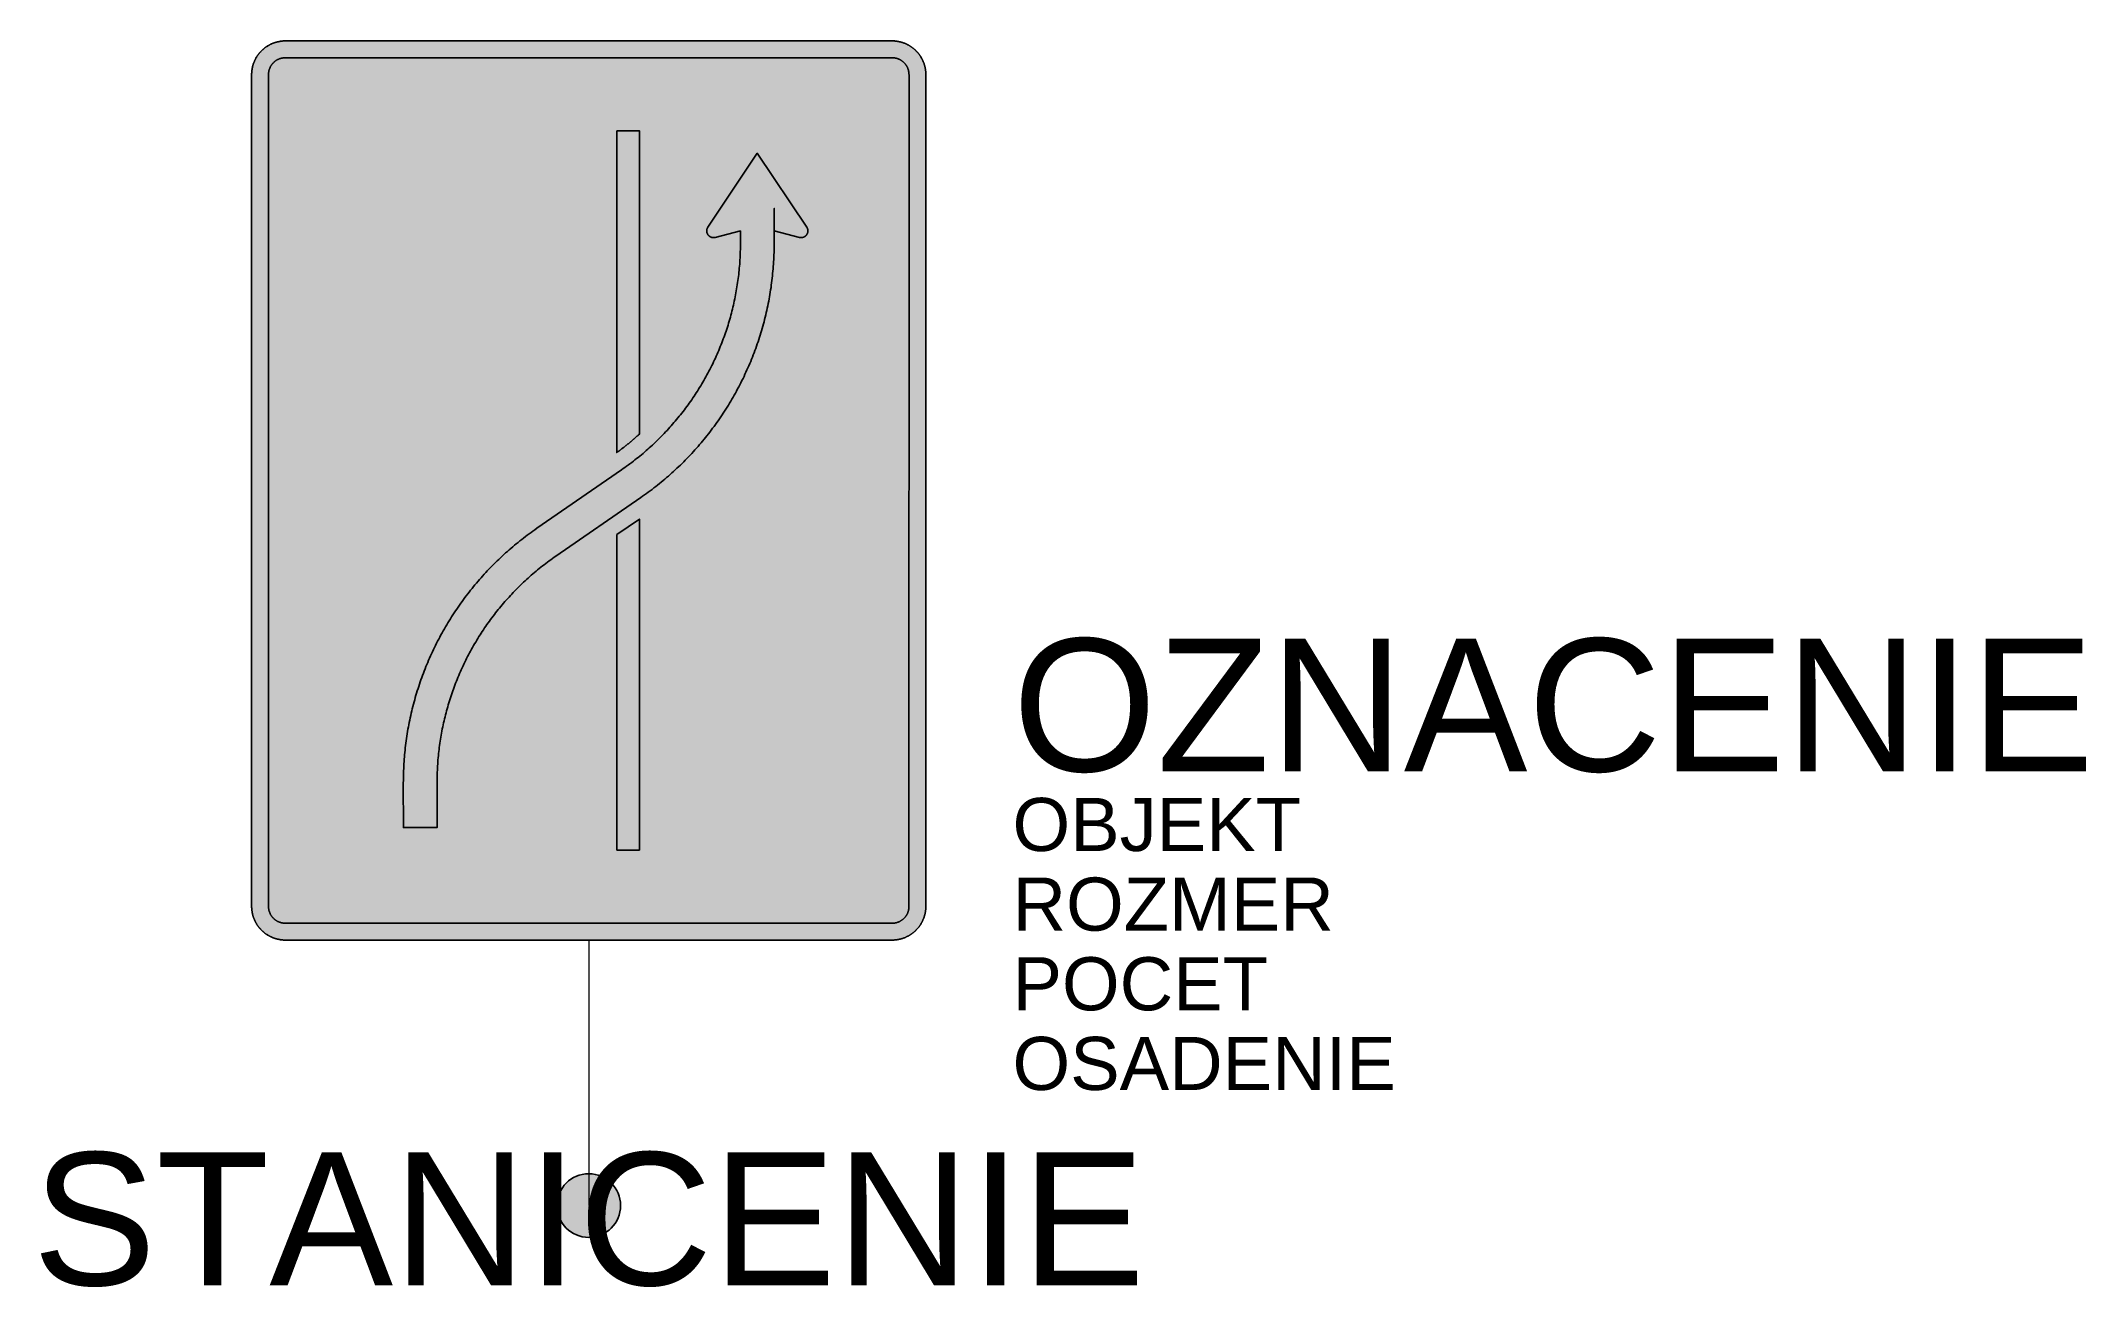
# Model space of a CAD drawing. Header units: metres. Extents: x -10.3 to 28.2, y -1.5 to 21.9.
import ezdxf
from ezdxf.enums import TextEntityAlignment as Align

# ---------------------------------------------------------------- set-up
doc = ezdxf.new("R2010")
doc.units = ezdxf.units.M
doc.layers.get('Defpoints').update_dxf_attribs({"color": 140, "lineweight": 5})
doc.styles.get("Standard").update_dxf_attribs({"font": 'arial.ttf'})

msp = doc.modelspace()

# ---------------------------------------------------------------- hatches: boundary and pattern name
at = {"true_color": 0xf1efea}
for points in [[(5.715, 5), (5.723, 5), (5.731, 5), (5.739, 5), (5.747, 5.001), (5.754, 5.001), (5.762, 5.002), (5.77, 5.002), (5.778, 5.003), (5.786, 5.004), (5.793, 5.005), (5.801, 5.006), (5.809, 5.007), (5.816, 5.008), (5.824, 5.009), (5.832, 5.011), (5.839, 5.012), (5.847, 5.014), (5.855, 5.016), (5.862, 5.017), (5.87, 5.019), (5.877, 5.021), (5.885, 5.023), (5.892, 5.025), (5.9, 5.027), (5.907, 5.03), (5.914, 5.032), (5.922, 5.035), (5.929, 5.037), (5.936, 5.04), (5.944, 5.043), (5.951, 5.045), (5.958, 5.048), (5.965, 5.051), (5.972, 5.054), (5.979, 5.058), (5.986, 5.061), (5.993, 5.064), (6, 5.068), (6.007, 5.071), (6.014, 5.075), (6.021, 5.078), (6.028, 5.082), (6.034, 5.086), (6.041, 5.09), (6.048, 5.094), (6.054, 5.098), (6.061, 5.102), (6.067, 5.107), (6.074, 5.111), (6.08, 5.115), (6.087, 5.12), (6.093, 5.125), (6.099, 5.129), (6.105, 5.134), (6.111, 5.139), (6.117, 5.144), (6.123, 5.149), (6.129, 5.154), (6.135, 5.159), (6.141, 5.164), (6.147, 5.17), (6.153, 5.175), (6.158, 5.18), (6.164, 5.186), (6.17, 5.192), (6.175, 5.197), (6.18, 5.203), (6.186, 5.209), (6.191, 5.215), (6.196, 5.221), (6.201, 5.226), (6.206, 5.232), (6.211, 5.239), (6.216, 5.245), (6.221, 5.251), (6.225, 5.257), (6.23, 5.263), (6.235, 5.27), (6.239, 5.276), (6.243, 5.283), (6.248, 5.289), (6.252, 5.296), (6.256, 5.302), (6.26, 5.309), (6.264, 5.316), (6.268, 5.322), (6.272, 5.329), (6.275, 5.336), (6.279, 5.343), (6.282, 5.35), (6.286, 5.357), (6.289, 5.364), (6.292, 5.371), (6.296, 5.378), (6.299, 5.385), (6.302, 5.392), (6.305, 5.399), (6.307, 5.406), (6.31, 5.414), (6.313, 5.421), (6.315, 5.428), (6.318, 5.435), (6.32, 5.443), (6.323, 5.45), (6.325, 5.458), (6.327, 5.465), (6.329, 5.473), (6.331, 5.48), (6.333, 5.488), (6.334, 5.495), (6.336, 5.503), (6.338, 5.51), (6.339, 5.518), (6.341, 5.526), (6.342, 5.533), (6.343, 5.541), (6.344, 5.549), (6.345, 5.557), (6.346, 5.564), (6.347, 5.572), (6.348, 5.58), (6.348, 5.588), (6.349, 5.596), (6.349, 5.603), (6.35, 5.611), (6.35, 5.619), (6.35, 5.627), (6.35, 5.635), (6.35, 21.298), (6.35, 21.306), (6.35, 21.314), (6.35, 21.322), (6.349, 21.33), (6.349, 21.338), (6.348, 21.345), (6.348, 21.353), (6.347, 21.361), (6.346, 21.369), (6.345, 21.377), (6.344, 21.384), (6.343, 21.392), (6.342, 21.4), (6.341, 21.407), (6.339, 21.415), (6.338, 21.423), (6.336, 21.43), (6.334, 21.438), (6.333, 21.446), (6.331, 21.453), (6.329, 21.461), (6.327, 21.468), (6.325, 21.476), (6.323, 21.483), (6.32, 21.49), (6.318, 21.498), (6.315, 21.505), (6.313, 21.512), (6.31, 21.52), (6.307, 21.527), (6.305, 21.534), (6.302, 21.541), (6.299, 21.548), (6.296, 21.556), (6.292, 21.563), (6.289, 21.57), (6.286, 21.577), (6.282, 21.584), (6.279, 21.59), (6.275, 21.597), (6.272, 21.604), (6.268, 21.611), (6.264, 21.618), (6.26, 21.624), (6.256, 21.631), (6.252, 21.638), (6.248, 21.644), (6.243, 21.651), (6.239, 21.657), (6.235, 21.663), (6.23, 21.67), (6.225, 21.676), (6.221, 21.682), (6.216, 21.688), (6.211, 21.695), (6.206, 21.701), (6.201, 21.707), (6.196, 21.713), (6.191, 21.719), (6.186, 21.724), (6.18, 21.73), (6.175, 21.736), (6.17, 21.742), (6.164, 21.747), (6.158, 21.753), (6.153, 21.758), (6.147, 21.764), (6.141, 21.769), (6.135, 21.774), (6.129, 21.779), (6.123, 21.784), (6.117, 21.789), (6.111, 21.794), (6.105, 21.799), (6.099, 21.804), (6.093, 21.809), (6.087, 21.813), (6.08, 21.818), (6.074, 21.822), (6.067, 21.827), (6.061, 21.831), (6.054, 21.835), (6.048, 21.839), (6.041, 21.843), (6.034, 21.847), (6.028, 21.851), (6.021, 21.855), (6.014, 21.858), (6.007, 21.862), (6, 21.866), (5.993, 21.869), (5.986, 21.872), (5.979, 21.876), (5.972, 21.879), (5.965, 21.882), (5.958, 21.885), (5.951, 21.888), (5.944, 21.891), (5.936, 21.893), (5.929, 21.896), (5.922, 21.899), (5.914, 21.901), (5.907, 21.904), (5.9, 21.906), (5.892, 21.908), (5.885, 21.91), (5.877, 21.912), (5.87, 21.914), (5.862, 21.916), (5.855, 21.918), (5.847, 21.919), (5.839, 21.921), (5.832, 21.922), (5.824, 21.924), (5.816, 21.925), (5.809, 21.926), (5.801, 21.927), (5.793, 21.928), (5.786, 21.929), (5.778, 21.93), (5.77, 21.931), (5.762, 21.932), (5.754, 21.932), (5.747, 21.933), (5.739, 21.933), (5.731, 21.933), (5.723, 21.933), (5.715, 21.933), (-5.715, 21.933), (-5.723, 21.933), (-5.731, 21.933), (-5.739, 21.933), (-5.747, 21.933), (-5.754, 21.932), (-5.762, 21.932), (-5.77, 21.931), (-5.778, 21.93), (-5.786, 21.929), (-5.793, 21.928), (-5.801, 21.927), (-5.809, 21.926), (-5.816, 21.925), (-5.824, 21.924), (-5.832, 21.922), (-5.839, 21.921), (-5.847, 21.919), (-5.855, 21.918), (-5.862, 21.916), (-5.87, 21.914), (-5.877, 21.912), (-5.885, 21.91), (-5.892, 21.908), (-5.9, 21.906), (-5.907, 21.904), (-5.914, 21.901), (-5.922, 21.899), (-5.929, 21.896), (-5.936, 21.893), (-5.944, 21.891), (-5.951, 21.888), (-5.958, 21.885), (-5.965, 21.882), (-5.972, 21.879), (-5.979, 21.876), (-5.986, 21.872), (-5.993, 21.869), (-6, 21.866), (-6.007, 21.862), (-6.014, 21.858), (-6.021, 21.855), (-6.028, 21.851), (-6.034, 21.847), (-6.041, 21.843), (-6.048, 21.839), (-6.054, 21.835), (-6.061, 21.831), (-6.067, 21.827), (-6.074, 21.822), (-6.08, 21.818), (-6.087, 21.813), (-6.093, 21.809), (-6.099, 21.804), (-6.105, 21.799), (-6.111, 21.794), (-6.117, 21.789), (-6.123, 21.784), (-6.129, 21.779), (-6.135, 21.774), (-6.141, 21.769), (-6.147, 21.764), (-6.153, 21.758), (-6.158, 21.753), (-6.164, 21.747), (-6.17, 21.742), (-6.175, 21.736), (-6.18, 21.73), (-6.186, 21.724), (-6.191, 21.719), (-6.196, 21.713), (-6.201, 21.707), (-6.206, 21.701), (-6.211, 21.695), (-6.216, 21.688), (-6.221, 21.682), (-6.225, 21.676), (-6.23, 21.67), (-6.234, 21.663), (-6.239, 21.657), (-6.243, 21.651), (-6.248, 21.644), (-6.252, 21.638), (-6.256, 21.631), (-6.26, 21.624), (-6.264, 21.618), (-6.268, 21.611), (-6.271, 21.604), (-6.275, 21.597), (-6.279, 21.59), (-6.282, 21.584), (-6.286, 21.577), (-6.289, 21.57), (-6.292, 21.563), (-6.296, 21.556), (-6.299, 21.548), (-6.302, 21.541), (-6.305, 21.534), (-6.307, 21.527), (-6.31, 21.52), (-6.313, 21.512), (-6.315, 21.505), (-6.318, 21.498), (-6.32, 21.49), (-6.323, 21.483), (-6.325, 21.476), (-6.327, 21.468), (-6.329, 21.461), (-6.331, 21.453), (-6.333, 21.446), (-6.334, 21.438), (-6.336, 21.43), (-6.338, 21.423), (-6.339, 21.415), (-6.341, 21.407), (-6.342, 21.4), (-6.343, 21.392), (-6.344, 21.384), (-6.345, 21.377), (-6.346, 21.369), (-6.347, 21.361), (-6.348, 21.353), (-6.348, 21.345), (-6.349, 21.338), (-6.349, 21.33), (-6.35, 21.322), (-6.35, 21.314), (-6.35, 21.306), (-6.35, 21.298), (-6.35, 5.635), (-6.35, 5.627), (-6.35, 5.619), (-6.35, 5.611), (-6.349, 5.603), (-6.349, 5.596), (-6.348, 5.588), (-6.348, 5.58), (-6.347, 5.572), (-6.346, 5.564), (-6.345, 5.557), (-6.344, 5.549), (-6.343, 5.541), (-6.342, 5.533), (-6.341, 5.526), (-6.339, 5.518), (-6.338, 5.51), (-6.336, 5.503), (-6.334, 5.495), (-6.333, 5.488), (-6.331, 5.48), (-6.329, 5.473), (-6.327, 5.465), (-6.325, 5.458), (-6.323, 5.45), (-6.32, 5.443), (-6.318, 5.435), (-6.315, 5.428), (-6.313, 5.421), (-6.31, 5.414), (-6.307, 5.406), (-6.305, 5.399), (-6.302, 5.392), (-6.299, 5.385), (-6.296, 5.378), (-6.292, 5.371), (-6.289, 5.364), (-6.286, 5.357), (-6.282, 5.35), (-6.279, 5.343), (-6.275, 5.336), (-6.271, 5.329), (-6.268, 5.322), (-6.264, 5.316), (-6.26, 5.309), (-6.256, 5.302), (-6.252, 5.296), (-6.248, 5.289), (-6.243, 5.283), (-6.239, 5.276), (-6.234, 5.27), (-6.23, 5.263), (-6.225, 5.257), (-6.221, 5.251), (-6.216, 5.245), (-6.211, 5.239), (-6.206, 5.232), (-6.201, 5.226), (-6.196, 5.221), (-6.191, 5.215), (-6.186, 5.209), (-6.18, 5.203), (-6.175, 5.197), (-6.17, 5.192), (-6.164, 5.186), (-6.158, 5.18), (-6.153, 5.175), (-6.147, 5.17), (-6.141, 5.164), (-6.135, 5.159), (-6.129, 5.154), (-6.123, 5.149), (-6.117, 5.144), (-6.111, 5.139), (-6.105, 5.134), (-6.099, 5.129), (-6.093, 5.125), (-6.087, 5.12), (-6.08, 5.115), (-6.074, 5.111), (-6.067, 5.107), (-6.061, 5.102), (-6.054, 5.098), (-6.048, 5.094), (-6.041, 5.09), (-6.034, 5.086), (-6.028, 5.082), (-6.021, 5.078), (-6.014, 5.075), (-6.007, 5.071), (-6, 5.068), (-5.993, 5.064), (-5.986, 5.061), (-5.979, 5.058), (-5.972, 5.054), (-5.965, 5.051), (-5.958, 5.048), (-5.951, 5.045), (-5.944, 5.043), (-5.936, 5.04), (-5.929, 5.037), (-5.922, 5.035), (-5.914, 5.032), (-5.907, 5.03), (-5.9, 5.027), (-5.892, 5.025), (-5.885, 5.023), (-5.877, 5.021), (-5.87, 5.019), (-5.862, 5.017), (-5.855, 5.016), (-5.847, 5.014), (-5.839, 5.012), (-5.832, 5.011), (-5.824, 5.009), (-5.816, 5.008), (-5.809, 5.007), (-5.801, 5.006), (-5.793, 5.005), (-5.786, 5.004), (-5.778, 5.003), (-5.77, 5.002), (-5.762, 5.002), (-5.754, 5.001), (-5.747, 5.001), (-5.739, 5), (-5.731, 5), (-5.723, 5), (-5.715, 5)], [(0.529, 20.24), (0.953, 20.24), (0.953, 14.527), (0.946, 14.521), (0.94, 14.515), (0.934, 14.509), (0.927, 14.504), (0.921, 14.498), (0.915, 14.492), (0.908, 14.487), (0.902, 14.481), (0.895, 14.475), (0.889, 14.47), (0.883, 14.464), (0.876, 14.458), (0.87, 14.453), (0.863, 14.447), (0.857, 14.441), (0.85, 14.436), (0.844, 14.43), (0.837, 14.425), (0.831, 14.419), (0.824, 14.414), (0.818, 14.408), (0.811, 14.403), (0.805, 14.397), (0.798, 14.392), (0.792, 14.386), (0.785, 14.381), (0.779, 14.375), (0.772, 14.37), (0.765, 14.364), (0.759, 14.359), (0.752, 14.354), (0.746, 14.348), (0.739, 14.343), (0.732, 14.337), (0.726, 14.332), (0.719, 14.327), (0.713, 14.321), (0.706, 14.316), (0.699, 14.311), (0.692, 14.305), (0.686, 14.3), (0.679, 14.295), (0.672, 14.29), (0.666, 14.284), (0.659, 14.279), (0.652, 14.274), (0.645, 14.269), (0.639, 14.263), (0.632, 14.258), (0.625, 14.253), (0.618, 14.248), (0.611, 14.243), (0.605, 14.238), (0.598, 14.232), (0.591, 14.227), (0.584, 14.222), (0.577, 14.217), (0.57, 14.212), (0.564, 14.207), (0.557, 14.202), (0.55, 14.197), (0.543, 14.192), (0.536, 14.187), (0.529, 14.182)], [(3.493, 18.356), (3.969, 18.233), (3.969, 18.233), (3.97, 18.233), (3.97, 18.233), (3.971, 18.233), (3.971, 18.233), (3.972, 18.232), (3.972, 18.232), (3.973, 18.232), (3.973, 18.232), (3.974, 18.232), (3.974, 18.232), (3.975, 18.232), (3.975, 18.232), (3.976, 18.232), (3.976, 18.231), (3.977, 18.231), (3.977, 18.231), (3.978, 18.231), (3.978, 18.231), (3.979, 18.231), (3.979, 18.231), (3.98, 18.231), (3.98, 18.231), (3.981, 18.231), (3.981, 18.231), (3.981, 18.231), (3.982, 18.23), (3.982, 18.23), (3.983, 18.23), (3.983, 18.23), (3.984, 18.23), (3.984, 18.23), (3.985, 18.23), (3.986, 18.23), (3.986, 18.23), (3.987, 18.23), (3.987, 18.23), (3.988, 18.23), (3.988, 18.23), (3.989, 18.23), (3.989, 18.23), (3.989, 18.23), (3.99, 18.23), (3.99, 18.23), (3.991, 18.229), (3.991, 18.229), (3.992, 18.229), (3.992, 18.229), (3.993, 18.229), (3.993, 18.229), (3.994, 18.229), (3.994, 18.229), (3.995, 18.229), (3.996, 18.229), (3.996, 18.229), (3.997, 18.229), (3.997, 18.229), (3.997, 18.229), (3.998, 18.229), (3.998, 18.229), (3.999, 18.229), (3.999, 18.229), (4, 18.229), (4, 18.229), (4.004, 18.229), (4.007, 18.229), (4.01, 18.23), (4.013, 18.23), (4.017, 18.23), (4.02, 18.231), (4.023, 18.231), (4.026, 18.232), (4.029, 18.232), (4.032, 18.233), (4.035, 18.234), (4.038, 18.235), (4.041, 18.236), (4.044, 18.237), (4.047, 18.238), (4.05, 18.239), (4.053, 18.24), (4.056, 18.242), (4.058, 18.243), (4.061, 18.244), (4.064, 18.246), (4.066, 18.248), (4.069, 18.249), (4.071, 18.251), (4.074, 18.253), (4.077, 18.254), (4.079, 18.256), (4.081, 18.258), (4.084, 18.26), (4.086, 18.262), (4.088, 18.264), (4.09, 18.266), (4.092, 18.268), (4.094, 18.271), (4.097, 18.273), (4.099, 18.275), (4.1, 18.278), (4.102, 18.28), (4.104, 18.283), (4.106, 18.285), (4.108, 18.288), (4.109, 18.29), (4.111, 18.293), (4.112, 18.296), (4.114, 18.298), (4.115, 18.301), (4.116, 18.304), (4.118, 18.307), (4.119, 18.31), (4.12, 18.312), (4.121, 18.315), (4.122, 18.318), (4.123, 18.321), (4.124, 18.324), (4.124, 18.327), (4.125, 18.331), (4.126, 18.334), (4.126, 18.337), (4.127, 18.34), (4.127, 18.343), (4.127, 18.346), (4.127, 18.35), (4.127, 18.353), (4.127, 18.356), (4.127, 18.357), (4.127, 18.358), (4.127, 18.36), (4.127, 18.361), (4.127, 18.362), (4.127, 18.363), (4.127, 18.364), (4.127, 18.366), (4.127, 18.367), (4.127, 18.368), (4.127, 18.369), (4.127, 18.37), (4.127, 18.371), (4.126, 18.372), (4.126, 18.374), (4.126, 18.375), (4.126, 18.376), (4.126, 18.377), (4.126, 18.378), (4.125, 18.379), (4.125, 18.381), (4.125, 18.382), (4.125, 18.383), (4.124, 18.384), (4.124, 18.385), (4.124, 18.386), (4.124, 18.387), (4.123, 18.389), (4.123, 18.39), (4.123, 18.391), (4.122, 18.392), (4.122, 18.393), (4.122, 18.394), (4.121, 18.395), (4.121, 18.396), (4.121, 18.397), (4.12, 18.399), (4.12, 18.4), (4.119, 18.401), (4.119, 18.402), (4.119, 18.403), (4.118, 18.404), (4.118, 18.405), (4.117, 18.406), (4.117, 18.407), (4.116, 18.408), (4.116, 18.409), (4.115, 18.41), (4.115, 18.412), (4.114, 18.413), (4.114, 18.414), (4.113, 18.415), (4.113, 18.416), (4.112, 18.417), (4.112, 18.418), (4.111, 18.419), (4.11, 18.42), (4.11, 18.421), (4.109, 18.422), (4.109, 18.423), (4.108, 18.424), (4.107, 18.425), (4.107, 18.426), (4.106, 18.427), (3.175, 19.817), (2.244, 18.427), (2.243, 18.426), (2.243, 18.425), (2.242, 18.424), (2.241, 18.423), (2.241, 18.422), (2.24, 18.421), (2.24, 18.42), (2.239, 18.419), (2.238, 18.418), (2.238, 18.417), (2.237, 18.416), (2.237, 18.415), (2.236, 18.414), (2.236, 18.413), (2.235, 18.412), (2.235, 18.41), (2.234, 18.409), (2.234, 18.408), (2.233, 18.407), (2.233, 18.406), (2.232, 18.405), (2.232, 18.404), (2.231, 18.403), (2.231, 18.402), (2.231, 18.401), (2.23, 18.4), (2.23, 18.399), (2.229, 18.397), (2.229, 18.396), (2.229, 18.395), (2.228, 18.394), (2.228, 18.393), (2.228, 18.392), (2.227, 18.391), (2.227, 18.39), (2.227, 18.389), (2.226, 18.387), (2.226, 18.386), (2.226, 18.385), (2.226, 18.384), (2.225, 18.383), (2.225, 18.382), (2.225, 18.381), (2.225, 18.379), (2.224, 18.378), (2.224, 18.377), (2.224, 18.376), (2.224, 18.375), (2.224, 18.374), (2.224, 18.372), (2.223, 18.371), (2.223, 18.37), (2.223, 18.369), (2.223, 18.368), (2.223, 18.367), (2.223, 18.366), (2.223, 18.364), (2.223, 18.363), (2.223, 18.362), (2.223, 18.361), (2.223, 18.36), (2.222, 18.358), (2.222, 18.357), (2.222, 18.356), (2.223, 18.353), (2.223, 18.35), (2.223, 18.346), (2.223, 18.343), (2.223, 18.34), (2.224, 18.337), (2.224, 18.334), (2.225, 18.331), (2.226, 18.327), (2.227, 18.324), (2.227, 18.321), (2.228, 18.318), (2.229, 18.315), (2.23, 18.312), (2.231, 18.31), (2.232, 18.307), (2.234, 18.304), (2.235, 18.301), (2.236, 18.298), (2.238, 18.296), (2.239, 18.293), (2.241, 18.29), (2.243, 18.288), (2.244, 18.285), (2.246, 18.283), (2.248, 18.28), (2.25, 18.278), (2.252, 18.275), (2.254, 18.273), (2.255, 18.271), (2.258, 18.268), (2.26, 18.266), (2.262, 18.264), (2.264, 18.262), (2.266, 18.26), (2.269, 18.258), (2.271, 18.256), (2.274, 18.254), (2.276, 18.253), (2.278, 18.251), (2.281, 18.249), (2.284, 18.248), (2.286, 18.246), (2.289, 18.244), (2.292, 18.243), (2.294, 18.242), (2.297, 18.24), (2.3, 18.239), (2.303, 18.238), (2.306, 18.237), (2.309, 18.236), (2.312, 18.235), (2.315, 18.234), (2.318, 18.233), (2.321, 18.232), (2.324, 18.232), (2.327, 18.231), (2.33, 18.231), (2.333, 18.23), (2.336, 18.23), (2.34, 18.23), (2.343, 18.229), (2.346, 18.229), (2.35, 18.229), (2.35, 18.229), (2.351, 18.229), (2.351, 18.229), (2.351, 18.229), (2.352, 18.229), (2.352, 18.229), (2.353, 18.229), (2.354, 18.229), (2.354, 18.229), (2.355, 18.229), (2.355, 18.229), (2.356, 18.229), (2.356, 18.229), (2.357, 18.229), (2.357, 18.229), (2.358, 18.229), (2.358, 18.229), (2.359, 18.229), (2.359, 18.229), (2.36, 18.23), (2.36, 18.23), (2.361, 18.23), (2.361, 18.23), (2.362, 18.23), (2.362, 18.23), (2.363, 18.23), (2.363, 18.23), (2.364, 18.23), (2.364, 18.23), (2.365, 18.23), (2.365, 18.23), (2.366, 18.23), (2.366, 18.23), (2.367, 18.23), (2.367, 18.23), (2.367, 18.23), (2.368, 18.23), (2.368, 18.231), (2.369, 18.231), (2.369, 18.231), (2.37, 18.231), (2.37, 18.231), (2.371, 18.231), (2.371, 18.231), (2.372, 18.231), (2.372, 18.231), (2.373, 18.231), (2.373, 18.231), (2.374, 18.231), (2.374, 18.232), (2.375, 18.232), (2.375, 18.232), (2.376, 18.232), (2.376, 18.232), (2.377, 18.232), (2.377, 18.232), (2.378, 18.232), (2.378, 18.232), (2.379, 18.233), (2.379, 18.233), (2.38, 18.233), (2.38, 18.233), (2.381, 18.233), (2.381, 18.233), (2.858, 18.356), (2.858, 18.123), (2.857, 18.084), (2.857, 18.045), (2.856, 18.005), (2.855, 17.966), (2.854, 17.927), (2.852, 17.888), (2.85, 17.848), (2.848, 17.809), (2.845, 17.77), (2.843, 17.731), (2.84, 17.692), (2.836, 17.653), (2.832, 17.614), (2.828, 17.575), (2.824, 17.536), (2.82, 17.497), (2.815, 17.458), (2.81, 17.42), (2.804, 17.381), (2.798, 17.342), (2.792, 17.303), (2.786, 17.265), (2.779, 17.226), (2.772, 17.188), (2.765, 17.149), (2.758, 17.111), (2.75, 17.073), (2.742, 17.035), (2.734, 16.996), (2.725, 16.958), (2.716, 16.92), (2.707, 16.882), (2.697, 16.844), (2.688, 16.807), (2.677, 16.769), (2.667, 16.731), (2.657, 16.694), (2.646, 16.656), (2.634, 16.619), (2.623, 16.581), (2.611, 16.544), (2.599, 16.507), (2.587, 16.47), (2.574, 16.433), (2.561, 16.396), (2.548, 16.359), (2.535, 16.322), (2.521, 16.286), (2.507, 16.249), (2.493, 16.213), (2.478, 16.176), (2.463, 16.14), (2.448, 16.104), (2.433, 16.068), (2.417, 16.032), (2.401, 15.996), (2.385, 15.96), (2.368, 15.925), (2.352, 15.889), (2.335, 15.854), (2.317, 15.819), (2.3, 15.783), (2.282, 15.748), (2.264, 15.713), (2.245, 15.679), (2.227, 15.644), (2.208, 15.61), (2.188, 15.575), (2.169, 15.541), (2.149, 15.507), (2.129, 15.473), (2.109, 15.44), (2.089, 15.406), (2.068, 15.373), (2.047, 15.34), (2.026, 15.307), (2.005, 15.274), (1.983, 15.241), (1.961, 15.209), (1.939, 15.177), (1.917, 15.145), (1.894, 15.113), (1.871, 15.081), (1.848, 15.049), (1.825, 15.018), (1.801, 14.987), (1.778, 14.956), (1.754, 14.925), (1.729, 14.894), (1.705, 14.864), (1.68, 14.833), (1.655, 14.803), (1.63, 14.773), (1.605, 14.744), (1.579, 14.714), (1.554, 14.685), (1.528, 14.656), (1.501, 14.627), (1.475, 14.598), (1.448, 14.569), (1.421, 14.541), (1.394, 14.513), (1.367, 14.485), (1.339, 14.457), (1.312, 14.43), (1.284, 14.402), (1.256, 14.375), (1.227, 14.348), (1.199, 14.321), (1.17, 14.295), (1.141, 14.269), (1.112, 14.243), (1.082, 14.217), (1.053, 14.191), (1.023, 14.166), (0.993, 14.14), (0.963, 14.115), (0.932, 14.091), (0.902, 14.066), (0.871, 14.042), (0.84, 14.018), (0.809, 13.994), (0.777, 13.97), (0.746, 13.947), (0.714, 13.924), (0.682, 13.901), (0.65, 13.878), (0.618, 13.856), (-0.979, 12.754), (-1.015, 12.728), (-1.051, 12.703), (-1.087, 12.677), (-1.122, 12.651), (-1.158, 12.625), (-1.193, 12.598), (-1.228, 12.571), (-1.263, 12.544), (-1.297, 12.517), (-1.331, 12.49), (-1.366, 12.462), (-1.4, 12.434), (-1.433, 12.405), (-1.467, 12.377), (-1.5, 12.348), (-1.533, 12.319), (-1.566, 12.29), (-1.598, 12.26), (-1.63, 12.231), (-1.662, 12.201), (-1.694, 12.17), (-1.726, 12.14), (-1.757, 12.109), (-1.788, 12.078), (-1.819, 12.047), (-1.85, 12.016), (-1.88, 11.984), (-1.911, 11.952), (-1.94, 11.92), (-1.97, 11.888), (-2, 11.856), (-2.029, 11.823), (-2.058, 11.79), (-2.086, 11.757), (-2.115, 11.724), (-2.143, 11.69), (-2.171, 11.656), (-2.199, 11.622), (-2.226, 11.588), (-2.253, 11.553), (-2.28, 11.519), (-2.307, 11.484), (-2.333, 11.449), (-2.36, 11.414), (-2.385, 11.378), (-2.411, 11.343), (-2.436, 11.307), (-2.462, 11.271), (-2.486, 11.234), (-2.511, 11.198), (-2.535, 11.161), (-2.559, 11.125), (-2.583, 11.088), (-2.606, 11.05), (-2.63, 11.013), (-2.653, 10.975), (-2.675, 10.938), (-2.698, 10.9), (-2.72, 10.862), (-2.741, 10.823), (-2.763, 10.785), (-2.784, 10.746), (-2.805, 10.707), (-2.826, 10.668), (-2.846, 10.629), (-2.866, 10.59), (-2.886, 10.55), (-2.905, 10.511), (-2.925, 10.471), (-2.943, 10.431), (-2.962, 10.391), (-2.98, 10.351), (-2.998, 10.311), (-3.016, 10.27), (-3.033, 10.23), (-3.05, 10.189), (-3.067, 10.149), (-3.083, 10.108), (-3.099, 10.067), (-3.115, 10.026), (-3.13, 9.985), (-3.145, 9.944), (-3.16, 9.902), (-3.174, 9.861), (-3.189, 9.819), (-3.202, 9.778), (-3.216, 9.736), (-3.229, 9.694), (-3.242, 9.652), (-3.255, 9.61), (-3.267, 9.568), (-3.279, 9.526), (-3.29, 9.484), (-3.302, 9.441), (-3.313, 9.399), (-3.323, 9.356), (-3.334, 9.314), (-3.344, 9.271), (-3.353, 9.228), (-3.363, 9.185), (-3.372, 9.142), (-3.381, 9.099), (-3.389, 9.056), (-3.397, 9.013), (-3.405, 8.97), (-3.412, 8.927), (-3.419, 8.884), (-3.426, 8.84), (-3.433, 8.797), (-3.439, 8.753), (-3.444, 8.71), (-3.45, 8.666), (-3.455, 8.622), (-3.46, 8.579), (-3.464, 8.535), (-3.469, 8.491), (-3.472, 8.448), (-3.476, 8.404), (-3.479, 8.36), (-3.482, 8.316), (-3.484, 8.272), (-3.486, 8.228), (-3.488, 8.184), (-3.49, 8.14), (-3.491, 8.096), (-3.492, 8.052), (-3.492, 8.007), (-3.493, 7.963), (-3.492, 7.117), (-2.857, 7.117), (-2.857, 7.963), (-2.857, 8.003), (-2.857, 8.042), (-2.856, 8.081), (-2.855, 8.121), (-2.854, 8.16), (-2.852, 8.199), (-2.85, 8.238), (-2.848, 8.277), (-2.845, 8.317), (-2.843, 8.356), (-2.84, 8.395), (-2.836, 8.434), (-2.832, 8.473), (-2.828, 8.512), (-2.824, 8.551), (-2.82, 8.589), (-2.815, 8.628), (-2.81, 8.667), (-2.804, 8.706), (-2.798, 8.744), (-2.792, 8.783), (-2.786, 8.822), (-2.779, 8.86), (-2.772, 8.899), (-2.765, 8.937), (-2.758, 8.975), (-2.75, 9.014), (-2.742, 9.052), (-2.734, 9.09), (-2.725, 9.128), (-2.716, 9.166), (-2.707, 9.204), (-2.697, 9.242), (-2.688, 9.28), (-2.677, 9.318), (-2.667, 9.355), (-2.657, 9.393), (-2.646, 9.43), (-2.634, 9.468), (-2.623, 9.505), (-2.611, 9.543), (-2.599, 9.58), (-2.587, 9.617), (-2.574, 9.654), (-2.561, 9.691), (-2.548, 9.728), (-2.535, 9.764), (-2.521, 9.801), (-2.507, 9.838), (-2.493, 9.874), (-2.478, 9.91), (-2.463, 9.947), (-2.448, 9.983), (-2.433, 10.019), (-2.417, 10.055), (-2.401, 10.091), (-2.385, 10.126), (-2.368, 10.162), (-2.352, 10.197), (-2.334, 10.233), (-2.317, 10.268), (-2.3, 10.303), (-2.282, 10.338), (-2.264, 10.373), (-2.245, 10.408), (-2.226, 10.442), (-2.208, 10.477), (-2.188, 10.511), (-2.169, 10.545), (-2.149, 10.579), (-2.129, 10.613), (-2.109, 10.647), (-2.089, 10.68), (-2.068, 10.714), (-2.047, 10.747), (-2.026, 10.78), (-2.005, 10.813), (-1.983, 10.845), (-1.961, 10.878), (-1.939, 10.91), (-1.917, 10.942), (-1.894, 10.974), (-1.871, 11.006), (-1.848, 11.037), (-1.825, 11.069), (-1.801, 11.1), (-1.778, 11.131), (-1.754, 11.162), (-1.729, 11.193), (-1.705, 11.223), (-1.68, 11.253), (-1.655, 11.283), (-1.63, 11.313), (-1.605, 11.343), (-1.579, 11.373), (-1.553, 11.402), (-1.527, 11.431), (-1.501, 11.46), (-1.475, 11.489), (-1.448, 11.517), (-1.421, 11.546), (-1.394, 11.574), (-1.367, 11.602), (-1.339, 11.63), (-1.312, 11.657), (-1.284, 11.684), (-1.255, 11.712), (-1.227, 11.738), (-1.199, 11.765), (-1.17, 11.792), (-1.141, 11.818), (-1.112, 11.844), (-1.082, 11.87), (-1.053, 11.895), (-1.023, 11.921), (-0.993, 11.946), (-0.963, 11.971), (-0.932, 11.996), (-0.902, 12.02), (-0.871, 12.045), (-0.84, 12.069), (-0.809, 12.093), (-0.777, 12.116), (-0.746, 12.14), (-0.714, 12.163), (-0.682, 12.186), (-0.65, 12.208), (-0.618, 12.231), (0.979, 13.333), (1.015, 13.358), (1.051, 13.384), (1.087, 13.41), (1.122, 13.435), (1.158, 13.462), (1.193, 13.488), (1.228, 13.515), (1.263, 13.542), (1.297, 13.569), (1.332, 13.597), (1.366, 13.625), (1.4, 13.653), (1.433, 13.681), (1.467, 13.71), (1.5, 13.738), (1.533, 13.767), (1.566, 13.797), (1.598, 13.826), (1.63, 13.856), (1.662, 13.886), (1.694, 13.916), (1.726, 13.946), (1.757, 13.977), (1.788, 14.008), (1.819, 14.039), (1.85, 14.071), (1.88, 14.102), (1.911, 14.134), (1.941, 14.166), (1.97, 14.198), (2, 14.231), (2.029, 14.264), (2.058, 14.296), (2.086, 14.33), (2.115, 14.363), (2.143, 14.397), (2.171, 14.43), (2.199, 14.464), (2.226, 14.499), (2.253, 14.533), (2.28, 14.568), (2.307, 14.602), (2.333, 14.638), (2.36, 14.673), (2.385, 14.708), (2.411, 14.744), (2.436, 14.78), (2.462, 14.816), (2.486, 14.852), (2.511, 14.889), (2.535, 14.925), (2.559, 14.962), (2.583, 14.999), (2.606, 15.036), (2.63, 15.074), (2.653, 15.111), (2.675, 15.149), (2.698, 15.187), (2.72, 15.225), (2.741, 15.263), (2.763, 15.302), (2.784, 15.34), (2.805, 15.379), (2.826, 15.418), (2.846, 15.458), (2.866, 15.497), (2.886, 15.536), (2.906, 15.576), (2.925, 15.616), (2.943, 15.655), (2.962, 15.695), (2.98, 15.736), (2.998, 15.776), (3.016, 15.816), (3.033, 15.857), (3.05, 15.897), (3.067, 15.938), (3.083, 15.979), (3.099, 16.02), (3.115, 16.061), (3.13, 16.102), (3.145, 16.143), (3.16, 16.184), (3.175, 16.226), (3.189, 16.267), (3.202, 16.309), (3.216, 16.351), (3.229, 16.392), (3.242, 16.434), (3.255, 16.476), (3.267, 16.519), (3.279, 16.561), (3.29, 16.603), (3.302, 16.645), (3.313, 16.688), (3.323, 16.73), (3.334, 16.773), (3.344, 16.816), (3.353, 16.858), (3.363, 16.901), (3.372, 16.944), (3.381, 16.987), (3.389, 17.03), (3.397, 17.073), (3.405, 17.116), (3.412, 17.16), (3.419, 17.203), (3.426, 17.246), (3.433, 17.29), (3.439, 17.333), (3.444, 17.377), (3.45, 17.42), (3.455, 17.464), (3.46, 17.508), (3.464, 17.552), (3.469, 17.595), (3.472, 17.639), (3.476, 17.683), (3.479, 17.727), (3.482, 17.771), (3.484, 17.815), (3.486, 17.859), (3.488, 17.903), (3.49, 17.947), (3.491, 17.991), (3.492, 18.035), (3.492, 18.079), (3.493, 18.123), (3.493, 18.78)], [(0.529, 6.693), (0.953, 6.693), (0.953, 12.929), (0.529, 12.637)]]:
    msp.add_hatch(color=7, dxfattribs=at).paths.add_polyline_path(points)
at = {"true_color": 0x005b8c}
msp.add_hatch(color=146, dxfattribs=at).paths.add_polyline_path([(5.715, 5.318), (5.723, 5.318), (5.731, 5.318), (5.739, 5.318), (5.747, 5.319), (5.755, 5.32), (5.763, 5.321), (5.771, 5.322), (5.779, 5.324), (5.787, 5.326), (5.794, 5.327), (5.802, 5.329), (5.809, 5.332), (5.817, 5.334), (5.824, 5.337), (5.831, 5.339), (5.839, 5.342), (5.846, 5.345), (5.853, 5.349), (5.86, 5.352), (5.866, 5.356), (5.873, 5.36), (5.88, 5.363), (5.886, 5.368), (5.893, 5.372), (5.899, 5.376), (5.905, 5.381), (5.911, 5.385), (5.917, 5.39), (5.923, 5.395), (5.928, 5.4), (5.934, 5.405), (5.94, 5.41), (5.945, 5.416), (5.95, 5.421), (5.955, 5.427), (5.96, 5.433), (5.965, 5.439), (5.969, 5.445), (5.974, 5.451), (5.978, 5.457), (5.983, 5.464), (5.987, 5.47), (5.99, 5.477), (5.994, 5.484), (5.998, 5.49), (6.001, 5.497), (6.004, 5.504), (6.008, 5.511), (6.01, 5.519), (6.013, 5.526), (6.016, 5.533), (6.018, 5.541), (6.02, 5.548), (6.023, 5.556), (6.024, 5.563), (6.026, 5.571), (6.028, 5.579), (6.029, 5.587), (6.03, 5.595), (6.031, 5.603), (6.032, 5.611), (6.032, 5.619), (6.032, 5.627), (6.032, 5.635), (6.033, 21.298), (6.032, 21.306), (6.032, 21.315), (6.032, 21.323), (6.031, 21.331), (6.03, 21.339), (6.029, 21.347), (6.028, 21.354), (6.026, 21.362), (6.024, 21.37), (6.023, 21.378), (6.02, 21.385), (6.018, 21.393), (6.016, 21.4), (6.013, 21.407), (6.01, 21.415), (6.008, 21.422), (6.004, 21.429), (6.001, 21.436), (5.998, 21.443), (5.994, 21.45), (5.99, 21.456), (5.987, 21.463), (5.983, 21.469), (5.978, 21.476), (5.974, 21.482), (5.969, 21.488), (5.965, 21.494), (5.96, 21.5), (5.955, 21.506), (5.95, 21.512), (5.945, 21.517), (5.94, 21.523), (5.934, 21.528), (5.928, 21.533), (5.923, 21.538), (5.917, 21.543), (5.911, 21.548), (5.905, 21.553), (5.899, 21.557), (5.893, 21.562), (5.886, 21.566), (5.88, 21.57), (5.873, 21.574), (5.866, 21.577), (5.86, 21.581), (5.853, 21.584), (5.846, 21.588), (5.839, 21.591), (5.831, 21.594), (5.824, 21.597), (5.817, 21.599), (5.809, 21.602), (5.802, 21.604), (5.794, 21.606), (5.787, 21.608), (5.779, 21.609), (5.771, 21.611), (5.763, 21.612), (5.755, 21.613), (5.747, 21.614), (5.739, 21.615), (5.731, 21.615), (5.723, 21.616), (5.715, 21.616), (-5.715, 21.616), (-5.723, 21.616), (-5.731, 21.615), (-5.739, 21.615), (-5.747, 21.614), (-5.755, 21.613), (-5.763, 21.612), (-5.771, 21.611), (-5.779, 21.609), (-5.787, 21.608), (-5.794, 21.606), (-5.802, 21.604), (-5.809, 21.602), (-5.817, 21.599), (-5.824, 21.597), (-5.831, 21.594), (-5.839, 21.591), (-5.846, 21.588), (-5.853, 21.584), (-5.86, 21.581), (-5.866, 21.577), (-5.873, 21.574), (-5.88, 21.57), (-5.886, 21.566), (-5.893, 21.562), (-5.899, 21.557), (-5.905, 21.553), (-5.911, 21.548), (-5.917, 21.543), (-5.923, 21.538), (-5.928, 21.533), (-5.934, 21.528), (-5.94, 21.523), (-5.945, 21.517), (-5.95, 21.512), (-5.955, 21.506), (-5.96, 21.5), (-5.965, 21.494), (-5.969, 21.488), (-5.974, 21.482), (-5.978, 21.476), (-5.982, 21.469), (-5.987, 21.463), (-5.99, 21.456), (-5.994, 21.45), (-5.998, 21.443), (-6.001, 21.436), (-6.004, 21.429), (-6.008, 21.422), (-6.01, 21.415), (-6.013, 21.407), (-6.016, 21.4), (-6.018, 21.393), (-6.02, 21.385), (-6.023, 21.378), (-6.024, 21.37), (-6.026, 21.362), (-6.028, 21.354), (-6.029, 21.347), (-6.03, 21.339), (-6.031, 21.331), (-6.032, 21.323), (-6.032, 21.315), (-6.032, 21.306), (-6.032, 21.298), (-6.032, 5.635), (-6.032, 5.627), (-6.032, 5.619), (-6.032, 5.611), (-6.031, 5.603), (-6.03, 5.595), (-6.029, 5.587), (-6.028, 5.579), (-6.026, 5.571), (-6.024, 5.563), (-6.023, 5.556), (-6.02, 5.548), (-6.018, 5.541), (-6.016, 5.533), (-6.013, 5.526), (-6.01, 5.519), (-6.008, 5.511), (-6.004, 5.504), (-6.001, 5.497), (-5.998, 5.49), (-5.994, 5.484), (-5.99, 5.477), (-5.987, 5.47), (-5.982, 5.464), (-5.978, 5.457), (-5.974, 5.451), (-5.969, 5.445), (-5.965, 5.439), (-5.96, 5.433), (-5.955, 5.427), (-5.95, 5.421), (-5.945, 5.416), (-5.94, 5.41), (-5.934, 5.405), (-5.928, 5.4), (-5.923, 5.395), (-5.917, 5.39), (-5.911, 5.385), (-5.905, 5.381), (-5.899, 5.376), (-5.893, 5.372), (-5.886, 5.368), (-5.88, 5.363), (-5.873, 5.36), (-5.866, 5.356), (-5.86, 5.352), (-5.853, 5.349), (-5.846, 5.345), (-5.839, 5.342), (-5.831, 5.339), (-5.824, 5.337), (-5.817, 5.334), (-5.809, 5.332), (-5.802, 5.329), (-5.794, 5.327), (-5.787, 5.326), (-5.779, 5.324), (-5.771, 5.322), (-5.763, 5.321), (-5.755, 5.32), (-5.747, 5.319), (-5.739, 5.318), (-5.731, 5.318), (-5.723, 5.318), (-5.715, 5.317)])
h = msp.add_hatch(color=0)
h.dxf.hatch_style = 1
h.paths.add_polyline_path([(0.6, 0, 1), (-0.6, 0, 1)])

# ---------------------------------------------------------------- linework, layer by layer
at = {"lineweight": 9}
msp.add_line((0, 5), (0, 2.5), dxfattribs=at)
at = {"color": 0, "lineweight": 9}
msp.add_line((0, 2.5), (0, 0), dxfattribs=at)
at = {"color": 7, "true_color": 0xf1efea}
for points in [[(5.715, 5), (5.723, 5), (5.731, 5), (5.739, 5), (5.747, 5.001), (5.754, 5.001), (5.762, 5.002), (5.77, 5.002), (5.778, 5.003), (5.786, 5.004), (5.793, 5.005), (5.801, 5.006), (5.809, 5.007), (5.816, 5.008), (5.824, 5.009), (5.832, 5.011), (5.839, 5.012), (5.847, 5.014), (5.855, 5.016), (5.862, 5.017), (5.87, 5.019), (5.877, 5.021), (5.885, 5.023), (5.892, 5.025), (5.9, 5.027), (5.907, 5.03), (5.914, 5.032), (5.922, 5.035), (5.929, 5.037), (5.936, 5.04), (5.944, 5.043), (5.951, 5.045), (5.958, 5.048), (5.965, 5.051), (5.972, 5.054), (5.979, 5.058), (5.986, 5.061), (5.993, 5.064), (6, 5.068), (6.007, 5.071), (6.014, 5.075), (6.021, 5.078), (6.028, 5.082), (6.034, 5.086), (6.041, 5.09), (6.048, 5.094), (6.054, 5.098), (6.061, 5.102), (6.067, 5.107), (6.074, 5.111), (6.08, 5.115), (6.087, 5.12), (6.093, 5.125), (6.099, 5.129), (6.105, 5.134), (6.111, 5.139), (6.117, 5.144), (6.123, 5.149), (6.129, 5.154), (6.135, 5.159), (6.141, 5.164), (6.147, 5.17), (6.153, 5.175), (6.158, 5.18), (6.164, 5.186), (6.17, 5.192), (6.175, 5.197), (6.18, 5.203), (6.186, 5.209), (6.191, 5.215), (6.196, 5.221), (6.201, 5.226), (6.206, 5.232), (6.211, 5.239), (6.216, 5.245), (6.221, 5.251), (6.225, 5.257), (6.23, 5.263), (6.235, 5.27), (6.239, 5.276), (6.243, 5.283), (6.248, 5.289), (6.252, 5.296), (6.256, 5.302), (6.26, 5.309), (6.264, 5.316), (6.268, 5.322), (6.272, 5.329), (6.275, 5.336), (6.279, 5.343), (6.282, 5.35), (6.286, 5.357), (6.289, 5.364), (6.292, 5.371), (6.296, 5.378), (6.299, 5.385), (6.302, 5.392), (6.305, 5.399), (6.307, 5.406), (6.31, 5.414), (6.313, 5.421), (6.315, 5.428), (6.318, 5.435), (6.32, 5.443), (6.323, 5.45), (6.325, 5.458), (6.327, 5.465), (6.329, 5.473), (6.331, 5.48), (6.333, 5.488), (6.334, 5.495), (6.336, 5.503), (6.338, 5.51), (6.339, 5.518), (6.341, 5.526), (6.342, 5.533), (6.343, 5.541), (6.344, 5.549), (6.345, 5.557), (6.346, 5.564), (6.347, 5.572), (6.348, 5.58), (6.348, 5.588), (6.349, 5.596), (6.349, 5.603), (6.35, 5.611), (6.35, 5.619), (6.35, 5.627), (6.35, 5.635), (6.35, 21.298), (6.35, 21.306), (6.35, 21.314), (6.35, 21.322), (6.349, 21.33), (6.349, 21.338), (6.348, 21.345), (6.348, 21.353), (6.347, 21.361), (6.346, 21.369), (6.345, 21.377), (6.344, 21.384), (6.343, 21.392), (6.342, 21.4), (6.341, 21.407), (6.339, 21.415), (6.338, 21.423), (6.336, 21.43), (6.334, 21.438), (6.333, 21.446), (6.331, 21.453), (6.329, 21.461), (6.327, 21.468), (6.325, 21.476), (6.323, 21.483), (6.32, 21.49), (6.318, 21.498), (6.315, 21.505), (6.313, 21.512), (6.31, 21.52), (6.307, 21.527), (6.305, 21.534), (6.302, 21.541), (6.299, 21.548), (6.296, 21.556), (6.292, 21.563), (6.289, 21.57), (6.286, 21.577), (6.282, 21.584), (6.279, 21.59), (6.275, 21.597), (6.272, 21.604), (6.268, 21.611), (6.264, 21.618), (6.26, 21.624), (6.256, 21.631), (6.252, 21.638), (6.248, 21.644), (6.243, 21.651), (6.239, 21.657), (6.235, 21.663), (6.23, 21.67), (6.225, 21.676), (6.221, 21.682), (6.216, 21.688), (6.211, 21.695), (6.206, 21.701), (6.201, 21.707), (6.196, 21.713), (6.191, 21.719), (6.186, 21.724), (6.18, 21.73), (6.175, 21.736), (6.17, 21.742), (6.164, 21.747), (6.158, 21.753), (6.153, 21.758), (6.147, 21.764), (6.141, 21.769), (6.135, 21.774), (6.129, 21.779), (6.123, 21.784), (6.117, 21.789), (6.111, 21.794), (6.105, 21.799), (6.099, 21.804), (6.093, 21.809), (6.087, 21.813), (6.08, 21.818), (6.074, 21.822), (6.067, 21.827), (6.061, 21.831), (6.054, 21.835), (6.048, 21.839), (6.041, 21.843), (6.034, 21.847), (6.028, 21.851), (6.021, 21.855), (6.014, 21.858), (6.007, 21.862), (6, 21.866), (5.993, 21.869), (5.986, 21.872), (5.979, 21.876), (5.972, 21.879), (5.965, 21.882), (5.958, 21.885), (5.951, 21.888), (5.944, 21.891), (5.936, 21.893), (5.929, 21.896), (5.922, 21.899), (5.914, 21.901), (5.907, 21.904), (5.9, 21.906), (5.892, 21.908), (5.885, 21.91), (5.877, 21.912), (5.87, 21.914), (5.862, 21.916), (5.855, 21.918), (5.847, 21.919), (5.839, 21.921), (5.832, 21.922), (5.824, 21.924), (5.816, 21.925), (5.809, 21.926), (5.801, 21.927), (5.793, 21.928), (5.786, 21.929), (5.778, 21.93), (5.77, 21.931), (5.762, 21.932), (5.754, 21.932), (5.747, 21.933), (5.739, 21.933), (5.731, 21.933), (5.723, 21.933), (5.715, 21.933), (-5.715, 21.933), (-5.723, 21.933), (-5.731, 21.933), (-5.739, 21.933), (-5.747, 21.933), (-5.754, 21.932), (-5.762, 21.932), (-5.77, 21.931), (-5.778, 21.93), (-5.786, 21.929), (-5.793, 21.928), (-5.801, 21.927), (-5.809, 21.926), (-5.816, 21.925), (-5.824, 21.924), (-5.832, 21.922), (-5.839, 21.921), (-5.847, 21.919), (-5.855, 21.918), (-5.862, 21.916), (-5.87, 21.914), (-5.877, 21.912), (-5.885, 21.91), (-5.892, 21.908), (-5.9, 21.906), (-5.907, 21.904), (-5.914, 21.901), (-5.922, 21.899), (-5.929, 21.896), (-5.936, 21.893), (-5.944, 21.891), (-5.951, 21.888), (-5.958, 21.885), (-5.965, 21.882), (-5.972, 21.879), (-5.979, 21.876), (-5.986, 21.872), (-5.993, 21.869), (-6, 21.866), (-6.007, 21.862), (-6.014, 21.858), (-6.021, 21.855), (-6.028, 21.851), (-6.034, 21.847), (-6.041, 21.843), (-6.048, 21.839), (-6.054, 21.835), (-6.061, 21.831), (-6.067, 21.827), (-6.074, 21.822), (-6.08, 21.818), (-6.087, 21.813), (-6.093, 21.809), (-6.099, 21.804), (-6.105, 21.799), (-6.111, 21.794), (-6.117, 21.789), (-6.123, 21.784), (-6.129, 21.779), (-6.135, 21.774), (-6.141, 21.769), (-6.147, 21.764), (-6.153, 21.758), (-6.158, 21.753), (-6.164, 21.747), (-6.17, 21.742), (-6.175, 21.736), (-6.18, 21.73), (-6.186, 21.724), (-6.191, 21.719), (-6.196, 21.713), (-6.201, 21.707), (-6.206, 21.701), (-6.211, 21.695), (-6.216, 21.688), (-6.221, 21.682), (-6.225, 21.676), (-6.23, 21.67), (-6.234, 21.663), (-6.239, 21.657), (-6.243, 21.651), (-6.248, 21.644), (-6.252, 21.638), (-6.256, 21.631), (-6.26, 21.624), (-6.264, 21.618), (-6.268, 21.611), (-6.271, 21.604), (-6.275, 21.597), (-6.279, 21.59), (-6.282, 21.584), (-6.286, 21.577), (-6.289, 21.57), (-6.292, 21.563), (-6.296, 21.556), (-6.299, 21.548), (-6.302, 21.541), (-6.305, 21.534), (-6.307, 21.527), (-6.31, 21.52), (-6.313, 21.512), (-6.315, 21.505), (-6.318, 21.498), (-6.32, 21.49), (-6.323, 21.483), (-6.325, 21.476), (-6.327, 21.468), (-6.329, 21.461), (-6.331, 21.453), (-6.333, 21.446), (-6.334, 21.438), (-6.336, 21.43), (-6.338, 21.423), (-6.339, 21.415), (-6.341, 21.407), (-6.342, 21.4), (-6.343, 21.392), (-6.344, 21.384), (-6.345, 21.377), (-6.346, 21.369), (-6.347, 21.361), (-6.348, 21.353), (-6.348, 21.345), (-6.349, 21.338), (-6.349, 21.33), (-6.35, 21.322), (-6.35, 21.314), (-6.35, 21.306), (-6.35, 21.298), (-6.35, 5.635), (-6.35, 5.627), (-6.35, 5.619), (-6.35, 5.611), (-6.349, 5.603), (-6.349, 5.596), (-6.348, 5.588), (-6.348, 5.58), (-6.347, 5.572), (-6.346, 5.564), (-6.345, 5.557), (-6.344, 5.549), (-6.343, 5.541), (-6.342, 5.533), (-6.341, 5.526), (-6.339, 5.518), (-6.338, 5.51), (-6.336, 5.503), (-6.334, 5.495), (-6.333, 5.488), (-6.331, 5.48), (-6.329, 5.473), (-6.327, 5.465), (-6.325, 5.458), (-6.323, 5.45), (-6.32, 5.443), (-6.318, 5.435), (-6.315, 5.428), (-6.313, 5.421), (-6.31, 5.414), (-6.307, 5.406), (-6.305, 5.399), (-6.302, 5.392), (-6.299, 5.385), (-6.296, 5.378), (-6.292, 5.371), (-6.289, 5.364), (-6.286, 5.357), (-6.282, 5.35), (-6.279, 5.343), (-6.275, 5.336), (-6.271, 5.329), (-6.268, 5.322), (-6.264, 5.316), (-6.26, 5.309), (-6.256, 5.302), (-6.252, 5.296), (-6.248, 5.289), (-6.243, 5.283), (-6.239, 5.276), (-6.234, 5.27), (-6.23, 5.263), (-6.225, 5.257), (-6.221, 5.251), (-6.216, 5.245), (-6.211, 5.239), (-6.206, 5.232), (-6.201, 5.226), (-6.196, 5.221), (-6.191, 5.215), (-6.186, 5.209), (-6.18, 5.203), (-6.175, 5.197), (-6.17, 5.192), (-6.164, 5.186), (-6.158, 5.18), (-6.153, 5.175), (-6.147, 5.17), (-6.141, 5.164), (-6.135, 5.159), (-6.129, 5.154), (-6.123, 5.149), (-6.117, 5.144), (-6.111, 5.139), (-6.105, 5.134), (-6.099, 5.129), (-6.093, 5.125), (-6.087, 5.12), (-6.08, 5.115), (-6.074, 5.111), (-6.067, 5.107), (-6.061, 5.102), (-6.054, 5.098), (-6.048, 5.094), (-6.041, 5.09), (-6.034, 5.086), (-6.028, 5.082), (-6.021, 5.078), (-6.014, 5.075), (-6.007, 5.071), (-6, 5.068), (-5.993, 5.064), (-5.986, 5.061), (-5.979, 5.058), (-5.972, 5.054), (-5.965, 5.051), (-5.958, 5.048), (-5.951, 5.045), (-5.944, 5.043), (-5.936, 5.04), (-5.929, 5.037), (-5.922, 5.035), (-5.914, 5.032), (-5.907, 5.03), (-5.9, 5.027), (-5.892, 5.025), (-5.885, 5.023), (-5.877, 5.021), (-5.87, 5.019), (-5.862, 5.017), (-5.855, 5.016), (-5.847, 5.014), (-5.839, 5.012), (-5.832, 5.011), (-5.824, 5.009), (-5.816, 5.008), (-5.809, 5.007), (-5.801, 5.006), (-5.793, 5.005), (-5.786, 5.004), (-5.778, 5.003), (-5.77, 5.002), (-5.762, 5.002), (-5.754, 5.001), (-5.747, 5.001), (-5.739, 5), (-5.731, 5), (-5.723, 5), (-5.715, 5), (5.715, 5)], [(0.529, 20.24), (0.953, 20.24), (0.953, 14.527), (0.946, 14.521), (0.94, 14.515), (0.934, 14.509), (0.927, 14.504), (0.921, 14.498), (0.915, 14.492), (0.908, 14.487), (0.902, 14.481), (0.895, 14.475), (0.889, 14.47), (0.883, 14.464), (0.876, 14.458), (0.87, 14.453), (0.863, 14.447), (0.857, 14.441), (0.85, 14.436), (0.844, 14.43), (0.837, 14.425), (0.831, 14.419), (0.824, 14.414), (0.818, 14.408), (0.811, 14.403), (0.805, 14.397), (0.798, 14.392), (0.792, 14.386), (0.785, 14.381), (0.779, 14.375), (0.772, 14.37), (0.765, 14.364), (0.759, 14.359), (0.752, 14.354), (0.746, 14.348), (0.739, 14.343), (0.732, 14.337), (0.726, 14.332), (0.719, 14.327), (0.713, 14.321), (0.706, 14.316), (0.699, 14.311), (0.692, 14.305), (0.686, 14.3), (0.679, 14.295), (0.672, 14.29), (0.666, 14.284), (0.659, 14.279), (0.652, 14.274), (0.645, 14.269), (0.639, 14.263), (0.632, 14.258), (0.625, 14.253), (0.618, 14.248), (0.611, 14.243), (0.605, 14.238), (0.598, 14.232), (0.591, 14.227), (0.584, 14.222), (0.577, 14.217), (0.57, 14.212), (0.564, 14.207), (0.557, 14.202), (0.55, 14.197), (0.543, 14.192), (0.536, 14.187), (0.529, 14.182), (0.529, 20.24)], [(3.493, 18.356), (3.969, 18.233), (3.969, 18.233), (3.97, 18.233), (3.97, 18.233), (3.971, 18.233), (3.971, 18.233), (3.972, 18.232), (3.972, 18.232), (3.973, 18.232), (3.973, 18.232), (3.974, 18.232), (3.974, 18.232), (3.975, 18.232), (3.975, 18.232), (3.976, 18.232), (3.976, 18.231), (3.977, 18.231), (3.977, 18.231), (3.978, 18.231), (3.978, 18.231), (3.979, 18.231), (3.979, 18.231), (3.98, 18.231), (3.98, 18.231), (3.981, 18.231), (3.981, 18.231), (3.981, 18.231), (3.982, 18.23), (3.982, 18.23), (3.983, 18.23), (3.983, 18.23), (3.984, 18.23), (3.984, 18.23), (3.985, 18.23), (3.986, 18.23), (3.986, 18.23), (3.987, 18.23), (3.987, 18.23), (3.988, 18.23), (3.988, 18.23), (3.989, 18.23), (3.989, 18.23), (3.989, 18.23), (3.99, 18.23), (3.99, 18.23), (3.991, 18.229), (3.991, 18.229), (3.992, 18.229), (3.992, 18.229), (3.993, 18.229), (3.993, 18.229), (3.994, 18.229), (3.994, 18.229), (3.995, 18.229), (3.996, 18.229), (3.996, 18.229), (3.997, 18.229), (3.997, 18.229), (3.997, 18.229), (3.998, 18.229), (3.998, 18.229), (3.999, 18.229), (3.999, 18.229), (4, 18.229), (4, 18.229), (4.004, 18.229), (4.007, 18.229), (4.01, 18.23), (4.013, 18.23), (4.017, 18.23), (4.02, 18.231), (4.023, 18.231), (4.026, 18.232), (4.029, 18.232), (4.032, 18.233), (4.035, 18.234), (4.038, 18.235), (4.041, 18.236), (4.044, 18.237), (4.047, 18.238), (4.05, 18.239), (4.053, 18.24), (4.056, 18.242), (4.058, 18.243), (4.061, 18.244), (4.064, 18.246), (4.066, 18.248), (4.069, 18.249), (4.071, 18.251), (4.074, 18.253), (4.077, 18.254), (4.079, 18.256), (4.081, 18.258), (4.084, 18.26), (4.086, 18.262), (4.088, 18.264), (4.09, 18.266), (4.092, 18.268), (4.094, 18.271), (4.097, 18.273), (4.099, 18.275), (4.1, 18.278), (4.102, 18.28), (4.104, 18.283), (4.106, 18.285), (4.108, 18.288), (4.109, 18.29), (4.111, 18.293), (4.112, 18.296), (4.114, 18.298), (4.115, 18.301), (4.116, 18.304), (4.118, 18.307), (4.119, 18.31), (4.12, 18.312), (4.121, 18.315), (4.122, 18.318), (4.123, 18.321), (4.124, 18.324), (4.124, 18.327), (4.125, 18.331), (4.126, 18.334), (4.126, 18.337), (4.127, 18.34), (4.127, 18.343), (4.127, 18.346), (4.127, 18.35), (4.127, 18.353), (4.127, 18.356), (4.127, 18.357), (4.127, 18.358), (4.127, 18.36), (4.127, 18.361), (4.127, 18.362), (4.127, 18.363), (4.127, 18.364), (4.127, 18.366), (4.127, 18.367), (4.127, 18.368), (4.127, 18.369), (4.127, 18.37), (4.127, 18.371), (4.126, 18.372), (4.126, 18.374), (4.126, 18.375), (4.126, 18.376), (4.126, 18.377), (4.126, 18.378), (4.125, 18.379), (4.125, 18.381), (4.125, 18.382), (4.125, 18.383), (4.124, 18.384), (4.124, 18.385), (4.124, 18.386), (4.124, 18.387), (4.123, 18.389), (4.123, 18.39), (4.123, 18.391), (4.122, 18.392), (4.122, 18.393), (4.122, 18.394), (4.121, 18.395), (4.121, 18.396), (4.121, 18.397), (4.12, 18.399), (4.12, 18.4), (4.119, 18.401), (4.119, 18.402), (4.119, 18.403), (4.118, 18.404), (4.118, 18.405), (4.117, 18.406), (4.117, 18.407), (4.116, 18.408), (4.116, 18.409), (4.115, 18.41), (4.115, 18.412), (4.114, 18.413), (4.114, 18.414), (4.113, 18.415), (4.113, 18.416), (4.112, 18.417), (4.112, 18.418), (4.111, 18.419), (4.11, 18.42), (4.11, 18.421), (4.109, 18.422), (4.109, 18.423), (4.108, 18.424), (4.107, 18.425), (4.107, 18.426), (4.106, 18.427), (3.175, 19.817), (2.244, 18.427), (2.243, 18.426), (2.243, 18.425), (2.242, 18.424), (2.241, 18.423), (2.241, 18.422), (2.24, 18.421), (2.24, 18.42), (2.239, 18.419), (2.238, 18.418), (2.238, 18.417), (2.237, 18.416), (2.237, 18.415), (2.236, 18.414), (2.236, 18.413), (2.235, 18.412), (2.235, 18.41), (2.234, 18.409), (2.234, 18.408), (2.233, 18.407), (2.233, 18.406), (2.232, 18.405), (2.232, 18.404), (2.231, 18.403), (2.231, 18.402), (2.231, 18.401), (2.23, 18.4), (2.23, 18.399), (2.229, 18.397), (2.229, 18.396), (2.229, 18.395), (2.228, 18.394), (2.228, 18.393), (2.228, 18.392), (2.227, 18.391), (2.227, 18.39), (2.227, 18.389), (2.226, 18.387), (2.226, 18.386), (2.226, 18.385), (2.226, 18.384), (2.225, 18.383), (2.225, 18.382), (2.225, 18.381), (2.225, 18.379), (2.224, 18.378), (2.224, 18.377), (2.224, 18.376), (2.224, 18.375), (2.224, 18.374), (2.224, 18.372), (2.223, 18.371), (2.223, 18.37), (2.223, 18.369), (2.223, 18.368), (2.223, 18.367), (2.223, 18.366), (2.223, 18.364), (2.223, 18.363), (2.223, 18.362), (2.223, 18.361), (2.223, 18.36), (2.222, 18.358), (2.222, 18.357), (2.222, 18.356), (2.223, 18.353), (2.223, 18.35), (2.223, 18.346), (2.223, 18.343), (2.223, 18.34), (2.224, 18.337), (2.224, 18.334), (2.225, 18.331), (2.226, 18.327), (2.227, 18.324), (2.227, 18.321), (2.228, 18.318), (2.229, 18.315), (2.23, 18.312), (2.231, 18.31), (2.232, 18.307), (2.234, 18.304), (2.235, 18.301), (2.236, 18.298), (2.238, 18.296), (2.239, 18.293), (2.241, 18.29), (2.243, 18.288), (2.244, 18.285), (2.246, 18.283), (2.248, 18.28), (2.25, 18.278), (2.252, 18.275), (2.254, 18.273), (2.255, 18.271), (2.258, 18.268), (2.26, 18.266), (2.262, 18.264), (2.264, 18.262), (2.266, 18.26), (2.269, 18.258), (2.271, 18.256), (2.274, 18.254), (2.276, 18.253), (2.278, 18.251), (2.281, 18.249), (2.284, 18.248), (2.286, 18.246), (2.289, 18.244), (2.292, 18.243), (2.294, 18.242), (2.297, 18.24), (2.3, 18.239), (2.303, 18.238), (2.306, 18.237), (2.309, 18.236), (2.312, 18.235), (2.315, 18.234), (2.318, 18.233), (2.321, 18.232), (2.324, 18.232), (2.327, 18.231), (2.33, 18.231), (2.333, 18.23), (2.336, 18.23), (2.34, 18.23), (2.343, 18.229), (2.346, 18.229), (2.35, 18.229), (2.35, 18.229), (2.351, 18.229), (2.351, 18.229), (2.351, 18.229), (2.352, 18.229), (2.352, 18.229), (2.353, 18.229), (2.354, 18.229), (2.354, 18.229), (2.355, 18.229), (2.355, 18.229), (2.356, 18.229), (2.356, 18.229), (2.357, 18.229), (2.357, 18.229), (2.358, 18.229), (2.358, 18.229), (2.359, 18.229), (2.359, 18.229), (2.36, 18.23), (2.36, 18.23), (2.361, 18.23), (2.361, 18.23), (2.362, 18.23), (2.362, 18.23), (2.363, 18.23), (2.363, 18.23), (2.364, 18.23), (2.364, 18.23), (2.365, 18.23), (2.365, 18.23), (2.366, 18.23), (2.366, 18.23), (2.367, 18.23), (2.367, 18.23), (2.367, 18.23), (2.368, 18.23), (2.368, 18.231), (2.369, 18.231), (2.369, 18.231), (2.37, 18.231), (2.37, 18.231), (2.371, 18.231), (2.371, 18.231), (2.372, 18.231), (2.372, 18.231), (2.373, 18.231), (2.373, 18.231), (2.374, 18.231), (2.374, 18.232), (2.375, 18.232), (2.375, 18.232), (2.376, 18.232), (2.376, 18.232), (2.377, 18.232), (2.377, 18.232), (2.378, 18.232), (2.378, 18.232), (2.379, 18.233), (2.379, 18.233), (2.38, 18.233), (2.38, 18.233), (2.381, 18.233), (2.381, 18.233), (2.858, 18.356), (2.858, 18.123), (2.857, 18.084), (2.857, 18.045), (2.856, 18.005), (2.855, 17.966), (2.854, 17.927), (2.852, 17.888), (2.85, 17.848), (2.848, 17.809), (2.845, 17.77), (2.843, 17.731), (2.84, 17.692), (2.836, 17.653), (2.832, 17.614), (2.828, 17.575), (2.824, 17.536), (2.82, 17.497), (2.815, 17.458), (2.81, 17.42), (2.804, 17.381), (2.798, 17.342), (2.792, 17.303), (2.786, 17.265), (2.779, 17.226), (2.772, 17.188), (2.765, 17.149), (2.758, 17.111), (2.75, 17.073), (2.742, 17.035), (2.734, 16.996), (2.725, 16.958), (2.716, 16.92), (2.707, 16.882), (2.697, 16.844), (2.688, 16.807), (2.677, 16.769), (2.667, 16.731), (2.657, 16.694), (2.646, 16.656), (2.634, 16.619), (2.623, 16.581), (2.611, 16.544), (2.599, 16.507), (2.587, 16.47), (2.574, 16.433), (2.561, 16.396), (2.548, 16.359), (2.535, 16.322), (2.521, 16.286), (2.507, 16.249), (2.493, 16.213), (2.478, 16.176), (2.463, 16.14), (2.448, 16.104), (2.433, 16.068), (2.417, 16.032), (2.401, 15.996), (2.385, 15.96), (2.368, 15.925), (2.352, 15.889), (2.335, 15.854), (2.317, 15.819), (2.3, 15.783), (2.282, 15.748), (2.264, 15.713), (2.245, 15.679), (2.227, 15.644), (2.208, 15.61), (2.188, 15.575), (2.169, 15.541), (2.149, 15.507), (2.129, 15.473), (2.109, 15.44), (2.089, 15.406), (2.068, 15.373), (2.047, 15.34), (2.026, 15.307), (2.005, 15.274), (1.983, 15.241), (1.961, 15.209), (1.939, 15.177), (1.917, 15.145), (1.894, 15.113), (1.871, 15.081), (1.848, 15.049), (1.825, 15.018), (1.801, 14.987), (1.778, 14.956), (1.754, 14.925), (1.729, 14.894), (1.705, 14.864), (1.68, 14.833), (1.655, 14.803), (1.63, 14.773), (1.605, 14.744), (1.579, 14.714), (1.554, 14.685), (1.528, 14.656), (1.501, 14.627), (1.475, 14.598), (1.448, 14.569), (1.421, 14.541), (1.394, 14.513), (1.367, 14.485), (1.339, 14.457), (1.312, 14.43), (1.284, 14.402), (1.256, 14.375), (1.227, 14.348), (1.199, 14.321), (1.17, 14.295), (1.141, 14.269), (1.112, 14.243), (1.082, 14.217), (1.053, 14.191), (1.023, 14.166), (0.993, 14.14), (0.963, 14.115), (0.932, 14.091), (0.902, 14.066), (0.871, 14.042), (0.84, 14.018), (0.809, 13.994), (0.777, 13.97), (0.746, 13.947), (0.714, 13.924), (0.682, 13.901), (0.65, 13.878), (0.618, 13.856), (-0.979, 12.754), (-1.015, 12.728), (-1.051, 12.703), (-1.087, 12.677), (-1.122, 12.651), (-1.158, 12.625), (-1.193, 12.598), (-1.228, 12.571), (-1.263, 12.544), (-1.297, 12.517), (-1.331, 12.49), (-1.366, 12.462), (-1.4, 12.434), (-1.433, 12.405), (-1.467, 12.377), (-1.5, 12.348), (-1.533, 12.319), (-1.566, 12.29), (-1.598, 12.26), (-1.63, 12.231), (-1.662, 12.201), (-1.694, 12.17), (-1.726, 12.14), (-1.757, 12.109), (-1.788, 12.078), (-1.819, 12.047), (-1.85, 12.016), (-1.88, 11.984), (-1.911, 11.952), (-1.94, 11.92), (-1.97, 11.888), (-2, 11.856), (-2.029, 11.823), (-2.058, 11.79), (-2.086, 11.757), (-2.115, 11.724), (-2.143, 11.69), (-2.171, 11.656), (-2.199, 11.622), (-2.226, 11.588), (-2.253, 11.553), (-2.28, 11.519), (-2.307, 11.484), (-2.333, 11.449), (-2.36, 11.414), (-2.385, 11.378), (-2.411, 11.343), (-2.436, 11.307), (-2.462, 11.271), (-2.486, 11.234), (-2.511, 11.198), (-2.535, 11.161), (-2.559, 11.125), (-2.583, 11.088), (-2.606, 11.05), (-2.63, 11.013), (-2.653, 10.975), (-2.675, 10.938), (-2.698, 10.9), (-2.72, 10.862), (-2.741, 10.823), (-2.763, 10.785), (-2.784, 10.746), (-2.805, 10.707), (-2.826, 10.668), (-2.846, 10.629), (-2.866, 10.59), (-2.886, 10.55), (-2.905, 10.511), (-2.925, 10.471), (-2.943, 10.431), (-2.962, 10.391), (-2.98, 10.351), (-2.998, 10.311), (-3.016, 10.27), (-3.033, 10.23), (-3.05, 10.189), (-3.067, 10.149), (-3.083, 10.108), (-3.099, 10.067), (-3.115, 10.026), (-3.13, 9.985), (-3.145, 9.944), (-3.16, 9.902), (-3.174, 9.861), (-3.189, 9.819), (-3.202, 9.778), (-3.216, 9.736), (-3.229, 9.694), (-3.242, 9.652), (-3.255, 9.61), (-3.267, 9.568), (-3.279, 9.526), (-3.29, 9.484), (-3.302, 9.441), (-3.313, 9.399), (-3.323, 9.356), (-3.334, 9.314), (-3.344, 9.271), (-3.353, 9.228), (-3.363, 9.185), (-3.372, 9.142), (-3.381, 9.099), (-3.389, 9.056), (-3.397, 9.013), (-3.405, 8.97), (-3.412, 8.927), (-3.419, 8.884), (-3.426, 8.84), (-3.433, 8.797), (-3.439, 8.753), (-3.444, 8.71), (-3.45, 8.666), (-3.455, 8.622), (-3.46, 8.579), (-3.464, 8.535), (-3.469, 8.491), (-3.472, 8.448), (-3.476, 8.404), (-3.479, 8.36), (-3.482, 8.316), (-3.484, 8.272), (-3.486, 8.228), (-3.488, 8.184), (-3.49, 8.14), (-3.491, 8.096), (-3.492, 8.052), (-3.492, 8.007), (-3.493, 7.963), (-3.492, 7.117), (-2.857, 7.117), (-2.857, 7.963), (-2.857, 8.003), (-2.857, 8.042), (-2.856, 8.081), (-2.855, 8.121), (-2.854, 8.16), (-2.852, 8.199), (-2.85, 8.238), (-2.848, 8.277), (-2.845, 8.317), (-2.843, 8.356), (-2.84, 8.395), (-2.836, 8.434), (-2.832, 8.473), (-2.828, 8.512), (-2.824, 8.551), (-2.82, 8.589), (-2.815, 8.628), (-2.81, 8.667), (-2.804, 8.706), (-2.798, 8.744), (-2.792, 8.783), (-2.786, 8.822), (-2.779, 8.86), (-2.772, 8.899), (-2.765, 8.937), (-2.758, 8.975), (-2.75, 9.014), (-2.742, 9.052), (-2.734, 9.09), (-2.725, 9.128), (-2.716, 9.166), (-2.707, 9.204), (-2.697, 9.242), (-2.688, 9.28), (-2.677, 9.318), (-2.667, 9.355), (-2.657, 9.393), (-2.646, 9.43), (-2.634, 9.468), (-2.623, 9.505), (-2.611, 9.543), (-2.599, 9.58), (-2.587, 9.617), (-2.574, 9.654), (-2.561, 9.691), (-2.548, 9.728), (-2.535, 9.764), (-2.521, 9.801), (-2.507, 9.838), (-2.493, 9.874), (-2.478, 9.91), (-2.463, 9.947), (-2.448, 9.983), (-2.433, 10.019), (-2.417, 10.055), (-2.401, 10.091), (-2.385, 10.126), (-2.368, 10.162), (-2.352, 10.197), (-2.334, 10.233), (-2.317, 10.268), (-2.3, 10.303), (-2.282, 10.338), (-2.264, 10.373), (-2.245, 10.408), (-2.226, 10.442), (-2.208, 10.477), (-2.188, 10.511), (-2.169, 10.545), (-2.149, 10.579), (-2.129, 10.613), (-2.109, 10.647), (-2.089, 10.68), (-2.068, 10.714), (-2.047, 10.747), (-2.026, 10.78), (-2.005, 10.813), (-1.983, 10.845), (-1.961, 10.878), (-1.939, 10.91), (-1.917, 10.942), (-1.894, 10.974), (-1.871, 11.006), (-1.848, 11.037), (-1.825, 11.069), (-1.801, 11.1), (-1.778, 11.131), (-1.754, 11.162), (-1.729, 11.193), (-1.705, 11.223), (-1.68, 11.253), (-1.655, 11.283), (-1.63, 11.313), (-1.605, 11.343), (-1.579, 11.373), (-1.553, 11.402), (-1.527, 11.431), (-1.501, 11.46), (-1.475, 11.489), (-1.448, 11.517), (-1.421, 11.546), (-1.394, 11.574), (-1.367, 11.602), (-1.339, 11.63), (-1.312, 11.657), (-1.284, 11.684), (-1.255, 11.712), (-1.227, 11.738), (-1.199, 11.765), (-1.17, 11.792), (-1.141, 11.818), (-1.112, 11.844), (-1.082, 11.87), (-1.053, 11.895), (-1.023, 11.921), (-0.993, 11.946), (-0.963, 11.971), (-0.932, 11.996), (-0.902, 12.02), (-0.871, 12.045), (-0.84, 12.069), (-0.809, 12.093), (-0.777, 12.116), (-0.746, 12.14), (-0.714, 12.163), (-0.682, 12.186), (-0.65, 12.208), (-0.618, 12.231), (0.979, 13.333), (1.015, 13.358), (1.051, 13.384), (1.087, 13.41), (1.122, 13.435), (1.158, 13.462), (1.193, 13.488), (1.228, 13.515), (1.263, 13.542), (1.297, 13.569), (1.332, 13.597), (1.366, 13.625), (1.4, 13.653), (1.433, 13.681), (1.467, 13.71), (1.5, 13.738), (1.533, 13.767), (1.566, 13.797), (1.598, 13.826), (1.63, 13.856), (1.662, 13.886), (1.694, 13.916), (1.726, 13.946), (1.757, 13.977), (1.788, 14.008), (1.819, 14.039), (1.85, 14.071), (1.88, 14.102), (1.911, 14.134), (1.941, 14.166), (1.97, 14.198), (2, 14.231), (2.029, 14.264), (2.058, 14.296), (2.086, 14.33), (2.115, 14.363), (2.143, 14.397), (2.171, 14.43), (2.199, 14.464), (2.226, 14.499), (2.253, 14.533), (2.28, 14.568), (2.307, 14.602), (2.333, 14.638), (2.36, 14.673), (2.385, 14.708), (2.411, 14.744), (2.436, 14.78), (2.462, 14.816), (2.486, 14.852), (2.511, 14.889), (2.535, 14.925), (2.559, 14.962), (2.583, 14.999), (2.606, 15.036), (2.63, 15.074), (2.653, 15.111), (2.675, 15.149), (2.698, 15.187), (2.72, 15.225), (2.741, 15.263), (2.763, 15.302), (2.784, 15.34), (2.805, 15.379), (2.826, 15.418), (2.846, 15.458), (2.866, 15.497), (2.886, 15.536), (2.906, 15.576), (2.925, 15.616), (2.943, 15.655), (2.962, 15.695), (2.98, 15.736), (2.998, 15.776), (3.016, 15.816), (3.033, 15.857), (3.05, 15.897), (3.067, 15.938), (3.083, 15.979), (3.099, 16.02), (3.115, 16.061), (3.13, 16.102), (3.145, 16.143), (3.16, 16.184), (3.175, 16.226), (3.189, 16.267), (3.202, 16.309), (3.216, 16.351), (3.229, 16.392), (3.242, 16.434), (3.255, 16.476), (3.267, 16.519), (3.279, 16.561), (3.29, 16.603), (3.302, 16.645), (3.313, 16.688), (3.323, 16.73), (3.334, 16.773), (3.344, 16.816), (3.353, 16.858), (3.363, 16.901), (3.372, 16.944), (3.381, 16.987), (3.389, 17.03), (3.397, 17.073), (3.405, 17.116), (3.412, 17.16), (3.419, 17.203), (3.426, 17.246), (3.433, 17.29), (3.439, 17.333), (3.444, 17.377), (3.45, 17.42), (3.455, 17.464), (3.46, 17.508), (3.464, 17.552), (3.469, 17.595), (3.472, 17.639), (3.476, 17.683), (3.479, 17.727), (3.482, 17.771), (3.484, 17.815), (3.486, 17.859), (3.488, 17.903), (3.49, 17.947), (3.491, 17.991), (3.492, 18.035), (3.492, 18.079), (3.493, 18.123), (3.493, 18.78), (3.493, 18.356)], [(0.529, 6.693), (0.953, 6.693), (0.953, 12.929), (0.529, 12.637), (0.529, 6.693)]]:
    msp.add_lwpolyline(points, dxfattribs=at)
at = {"color": 146, "true_color": 0x005b8c}
msp.add_lwpolyline([(5.715, 5.318), (5.723, 5.318), (5.731, 5.318), (5.739, 5.318), (5.747, 5.319), (5.755, 5.32), (5.763, 5.321), (5.771, 5.322), (5.779, 5.324), (5.787, 5.326), (5.794, 5.327), (5.802, 5.329), (5.809, 5.332), (5.817, 5.334), (5.824, 5.337), (5.831, 5.339), (5.839, 5.342), (5.846, 5.345), (5.853, 5.349), (5.86, 5.352), (5.866, 5.356), (5.873, 5.36), (5.88, 5.363), (5.886, 5.368), (5.893, 5.372), (5.899, 5.376), (5.905, 5.381), (5.911, 5.385), (5.917, 5.39), (5.923, 5.395), (5.928, 5.4), (5.934, 5.405), (5.94, 5.41), (5.945, 5.416), (5.95, 5.421), (5.955, 5.427), (5.96, 5.433), (5.965, 5.439), (5.969, 5.445), (5.974, 5.451), (5.978, 5.457), (5.983, 5.464), (5.987, 5.47), (5.99, 5.477), (5.994, 5.484), (5.998, 5.49), (6.001, 5.497), (6.004, 5.504), (6.008, 5.511), (6.01, 5.519), (6.013, 5.526), (6.016, 5.533), (6.018, 5.541), (6.02, 5.548), (6.023, 5.556), (6.024, 5.563), (6.026, 5.571), (6.028, 5.579), (6.029, 5.587), (6.03, 5.595), (6.031, 5.603), (6.032, 5.611), (6.032, 5.619), (6.032, 5.627), (6.032, 5.635), (6.033, 21.298), (6.032, 21.306), (6.032, 21.315), (6.032, 21.323), (6.031, 21.331), (6.03, 21.339), (6.029, 21.347), (6.028, 21.354), (6.026, 21.362), (6.024, 21.37), (6.023, 21.378), (6.02, 21.385), (6.018, 21.393), (6.016, 21.4), (6.013, 21.407), (6.01, 21.415), (6.008, 21.422), (6.004, 21.429), (6.001, 21.436), (5.998, 21.443), (5.994, 21.45), (5.99, 21.456), (5.987, 21.463), (5.983, 21.469), (5.978, 21.476), (5.974, 21.482), (5.969, 21.488), (5.965, 21.494), (5.96, 21.5), (5.955, 21.506), (5.95, 21.512), (5.945, 21.517), (5.94, 21.523), (5.934, 21.528), (5.928, 21.533), (5.923, 21.538), (5.917, 21.543), (5.911, 21.548), (5.905, 21.553), (5.899, 21.557), (5.893, 21.562), (5.886, 21.566), (5.88, 21.57), (5.873, 21.574), (5.866, 21.577), (5.86, 21.581), (5.853, 21.584), (5.846, 21.588), (5.839, 21.591), (5.831, 21.594), (5.824, 21.597), (5.817, 21.599), (5.809, 21.602), (5.802, 21.604), (5.794, 21.606), (5.787, 21.608), (5.779, 21.609), (5.771, 21.611), (5.763, 21.612), (5.755, 21.613), (5.747, 21.614), (5.739, 21.615), (5.731, 21.615), (5.723, 21.616), (5.715, 21.616), (-5.715, 21.616), (-5.723, 21.616), (-5.731, 21.615), (-5.739, 21.615), (-5.747, 21.614), (-5.755, 21.613), (-5.763, 21.612), (-5.771, 21.611), (-5.779, 21.609), (-5.787, 21.608), (-5.794, 21.606), (-5.802, 21.604), (-5.809, 21.602), (-5.817, 21.599), (-5.824, 21.597), (-5.831, 21.594), (-5.839, 21.591), (-5.846, 21.588), (-5.853, 21.584), (-5.86, 21.581), (-5.866, 21.577), (-5.873, 21.574), (-5.88, 21.57), (-5.886, 21.566), (-5.893, 21.562), (-5.899, 21.557), (-5.905, 21.553), (-5.911, 21.548), (-5.917, 21.543), (-5.923, 21.538), (-5.928, 21.533), (-5.934, 21.528), (-5.94, 21.523), (-5.945, 21.517), (-5.95, 21.512), (-5.955, 21.506), (-5.96, 21.5), (-5.965, 21.494), (-5.969, 21.488), (-5.974, 21.482), (-5.978, 21.476), (-5.982, 21.469), (-5.987, 21.463), (-5.99, 21.456), (-5.994, 21.45), (-5.998, 21.443), (-6.001, 21.436), (-6.004, 21.429), (-6.008, 21.422), (-6.01, 21.415), (-6.013, 21.407), (-6.016, 21.4), (-6.018, 21.393), (-6.02, 21.385), (-6.023, 21.378), (-6.024, 21.37), (-6.026, 21.362), (-6.028, 21.354), (-6.029, 21.347), (-6.03, 21.339), (-6.031, 21.331), (-6.032, 21.323), (-6.032, 21.315), (-6.032, 21.306), (-6.032, 21.298), (-6.032, 5.635), (-6.032, 5.627), (-6.032, 5.619), (-6.032, 5.611), (-6.031, 5.603), (-6.03, 5.595), (-6.029, 5.587), (-6.028, 5.579), (-6.026, 5.571), (-6.024, 5.563), (-6.023, 5.556), (-6.02, 5.548), (-6.018, 5.541), (-6.016, 5.533), (-6.013, 5.526), (-6.01, 5.519), (-6.008, 5.511), (-6.004, 5.504), (-6.001, 5.497), (-5.998, 5.49), (-5.994, 5.484), (-5.99, 5.477), (-5.987, 5.47), (-5.982, 5.464), (-5.978, 5.457), (-5.974, 5.451), (-5.969, 5.445), (-5.965, 5.439), (-5.96, 5.433), (-5.955, 5.427), (-5.95, 5.421), (-5.945, 5.416), (-5.94, 5.41), (-5.934, 5.405), (-5.928, 5.4), (-5.923, 5.395), (-5.917, 5.39), (-5.911, 5.385), (-5.905, 5.381), (-5.899, 5.376), (-5.893, 5.372), (-5.886, 5.368), (-5.88, 5.363), (-5.873, 5.36), (-5.866, 5.356), (-5.86, 5.352), (-5.853, 5.349), (-5.846, 5.345), (-5.839, 5.342), (-5.831, 5.339), (-5.824, 5.337), (-5.817, 5.334), (-5.809, 5.332), (-5.802, 5.329), (-5.794, 5.327), (-5.787, 5.326), (-5.779, 5.324), (-5.771, 5.322), (-5.763, 5.321), (-5.755, 5.32), (-5.747, 5.319), (-5.739, 5.318), (-5.731, 5.318), (-5.723, 5.318), (-5.715, 5.317), (5.715, 5.318)], dxfattribs=at)
at = {"color": 0}
msp.add_circle((0, 0), 0.6, dxfattribs=at)

# ---------------------------------------------------------------- texts
msp.add_attdef('OZNACENIE', (7.982, 8.177), '283-LOOKVIDITELNOST', height=2.5)
msp.add_attdef('STANICENIE', text='', height=2.5).set_placement((0, 1), align=Align.TOP_CENTER)
at = {"layer": 'Defpoints'}
for tag, p, s in [('OBJEKT', (7.982, 6.677), ''), ('ROZMER', (7.982, 5.177), '1600x1600'), ('POCET', (7.982, 3.677), ''), ('OSADENIE', (7.982, 2.177), '')]:
    msp.add_attdef(tag, p, s, height=1, dxfattribs=at)

doc.saveas('drawing.dxf')
